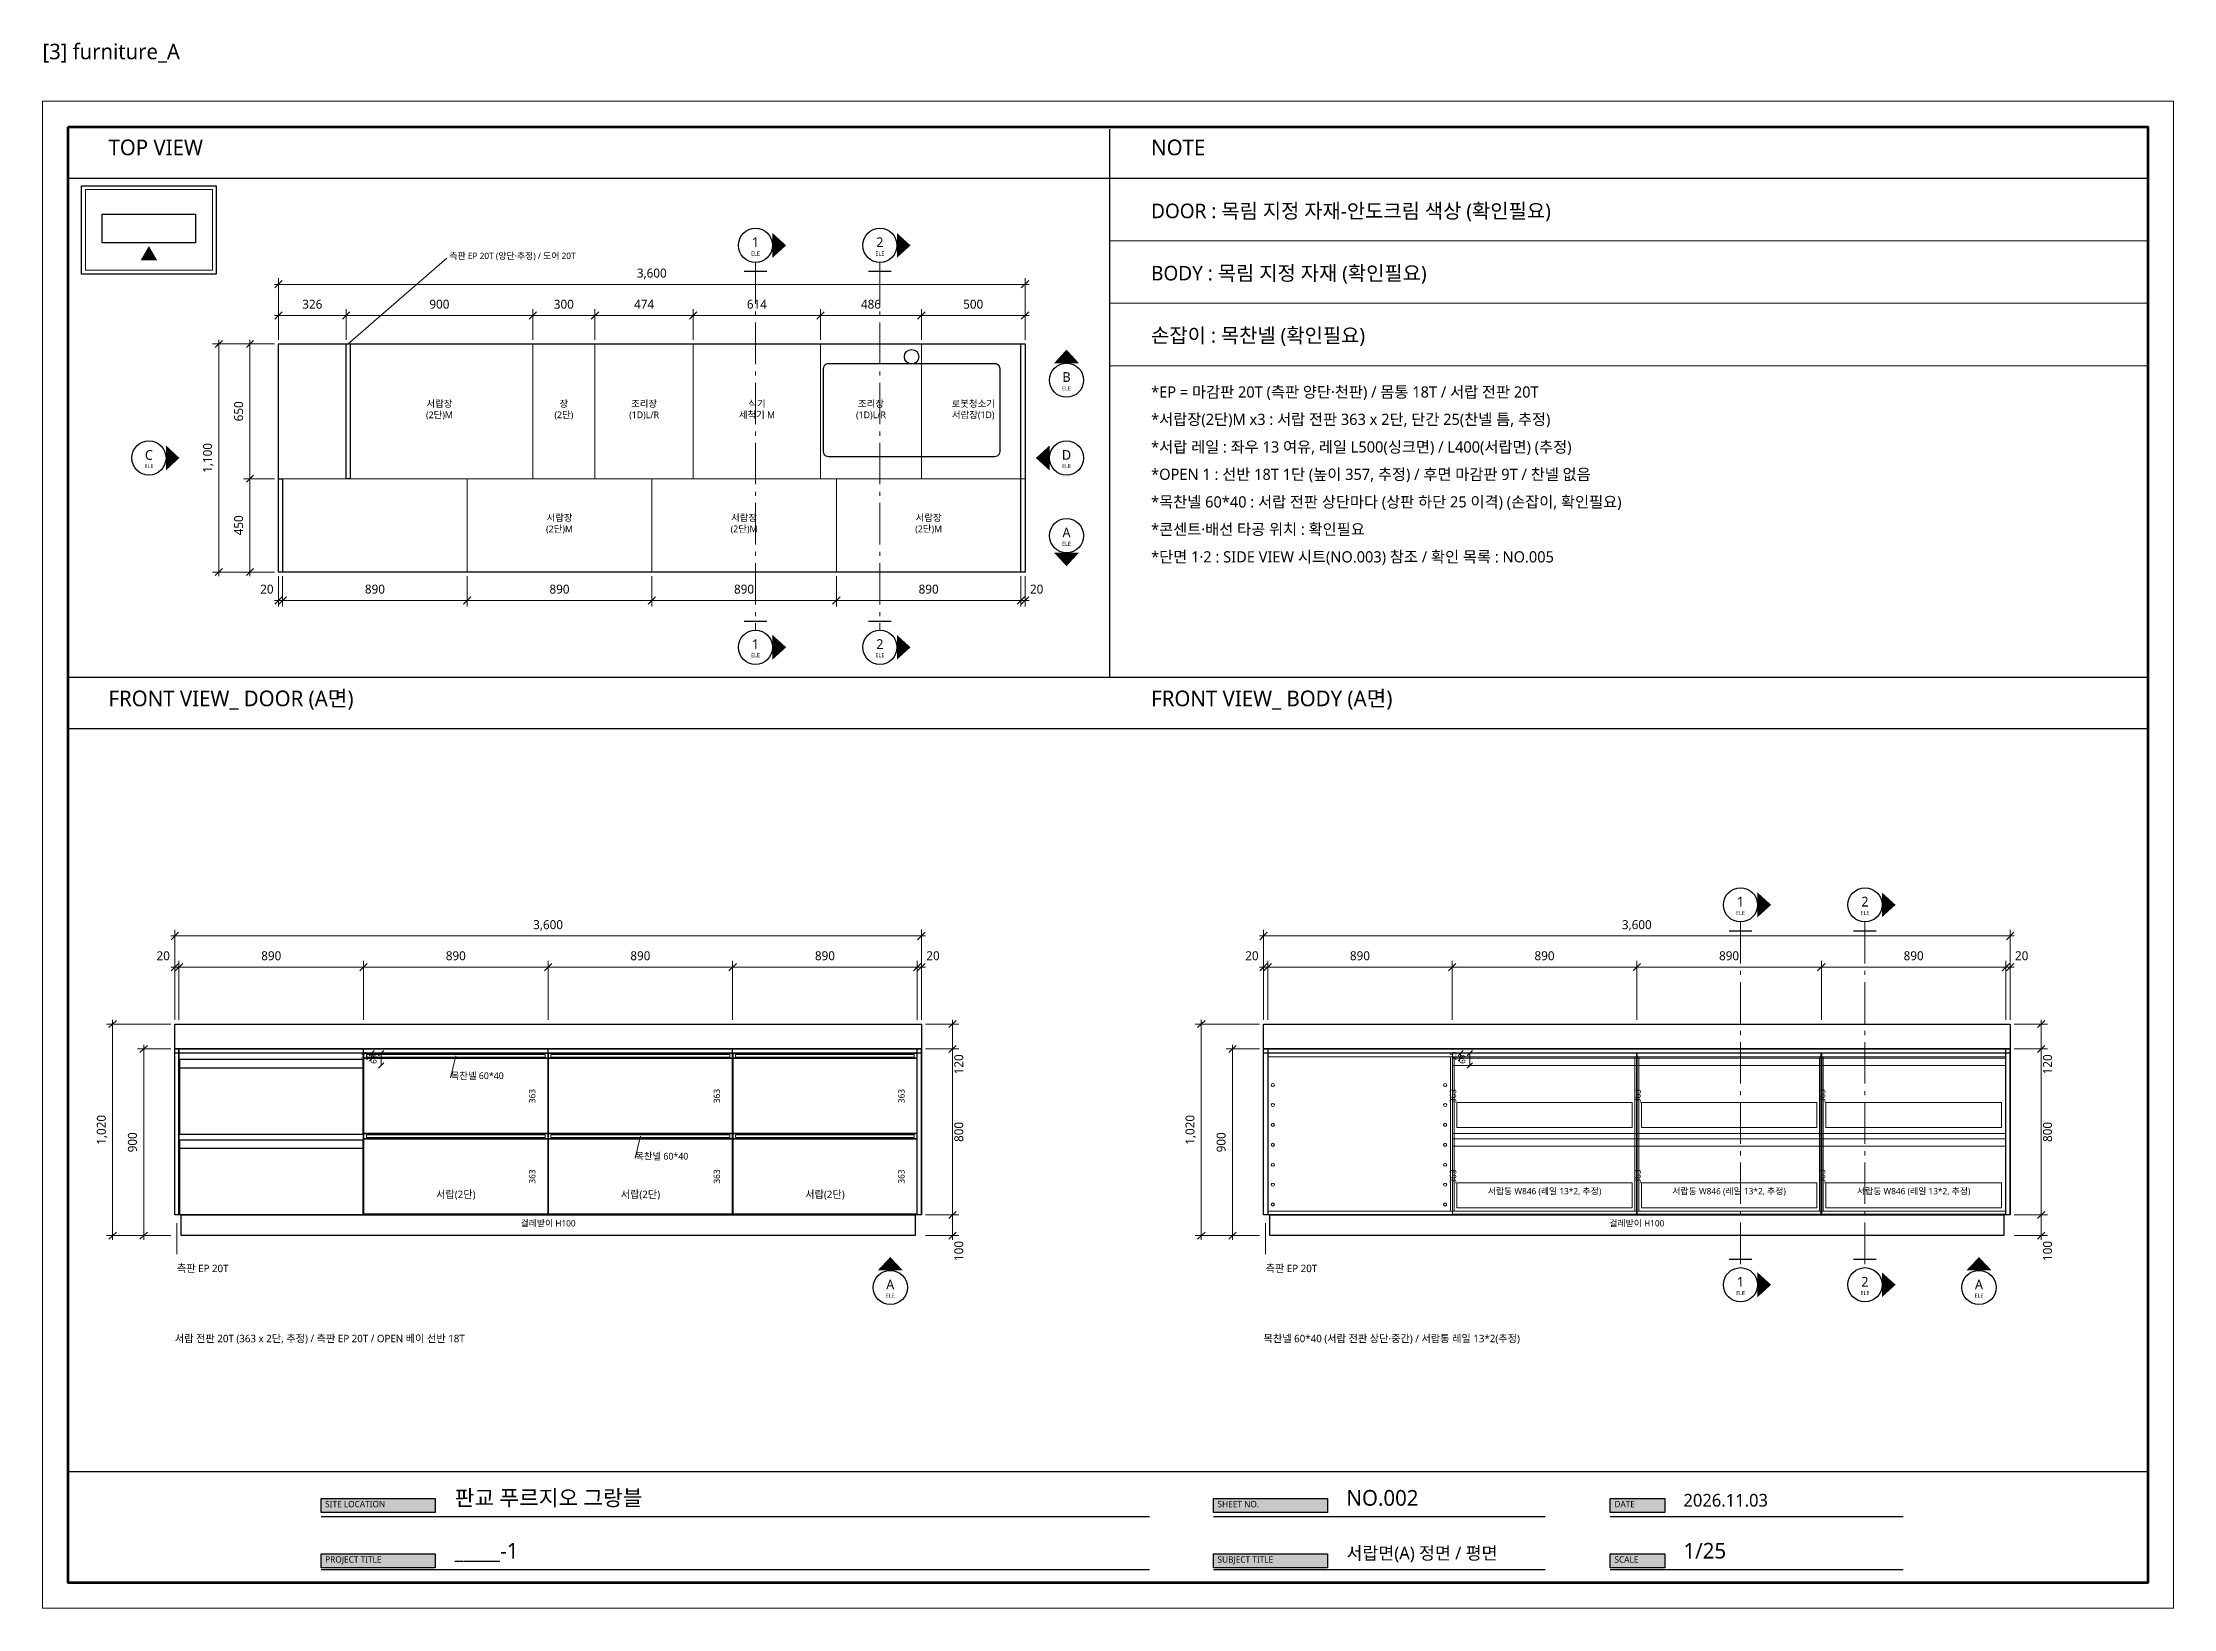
# Model space of a CAD drawing. Header units: millimetres. Extents: x 90 to 65828, y 62 to 7628.
# Drawn here: x 20902 to 31178, y 78 to 7628 of the extents above; entities that cross this region are included whole.
import ezdxf
from ezdxf.enums import TextEntityAlignment as Align

# ---------------------------------------------------------------- set-up
doc = ezdxf.new("R2010")
doc.units = ezdxf.units.MM
for name, color, linetype, lineweight, true_color in [('DIM', 7, 'Continuous', 13, 0x969696), ('FRAME', 7, 'Continuous', 100, 0x000000), ('NOTE_BLUE', 5, 'Continuous', 9, 0x0000ff), ('NOTE_RED', 7, 'Continuous', 25, 0xde0038), ('OUTLINE', 7, 'Continuous', 25, 0x000000), ('TEXT', 7, 'Continuous', 13, 0x000000), ('THIN', 7, 'Continuous', 5, 0x6e6e6e)]:
    doc.layers.add(name, color=color, linetype=linetype, lineweight=lineweight, true_color=true_color)
doc.layers.add('FD_DOOR', color=151, linetype='Continuous', lineweight=25)
doc.layers.add('SHEET_FRAME_INFO', color=8, linetype='Continuous')
doc.styles.add('MALGUN', font='malgun.ttf')

msp = doc.modelspace()

# ---------------------------------------------------------------- texts
at = {"layer": 'NOTE_BLUE', "color": 5, "true_color": 0x0000ff, "style": 'MALGUN'}
for s, height, p in [('측판 EP 20T (양단·추정) / 도어 20T', 30.6, (22864, 6575)), ('*EP = 마감판 20T (측판 양단·천판) / 몸통 18T / 서랍 전판 20T', 54, (26248, 5900)), ('목찬넬 60*40', 32.4, (22870, 2620)), ('목찬넬 60*40', 32.4, (23760, 2232)), ('측판 EP 20T', 36, (21550, 1688)), ('측판 EP 20T', 36, (26800, 1688)), ('서랍 전판 20T (363 x 2단, 추정) / 측판 EP 20T / OPEN 베이 선반 18T', 36, (21540, 1350)), ('목찬넬 60*40 (서랍 전판 상단·중간) / 서랍통 레일 13*2(추정)', 36, (26790, 1350))]:
    msp.add_text(s, height=height, dxfattribs=at).set_placement(p, align=Align.BOTTOM_LEFT)
for s, p in [('25', (22478, 2742)), ('60', (22522, 2725)), ('25', (27728, 2742)), ('60', (27772, 2725))]:
    msp.add_text(s, height=28.8, rotation=90, dxfattribs=at).set_placement(p, align=Align.BOTTOM_CENTER)
at = {"layer": 'NOTE_RED', "color": 242, "true_color": 0xde0038, "style": 'MALGUN'}
for s, height, p in [('손잡이 : 목찬넬 (확인필요)', 70.2, (26248, 6160)), ('*서랍 레일 : 좌우 13 여유, 레일 L500(싱크면) / L400(서랍면) (추정)', 54, (26248, 5635)), ('*목찬넬 60*40 : 서랍 전판 상단마다 (상판 하단 25 이격) (손잡이, 확인필요)', 54, (26248, 5370)), ('*콘센트·배선 타공 위치 : 확인필요', 54, (26248, 5238))]:
    msp.add_text(s, height=height, dxfattribs=at).set_placement(p, align=Align.BOTTOM_LEFT)
at = {"layer": 'SHEET_FRAME_INFO', "style": 'MALGUN'}
msp.add_text('[3] furniture_A', height=75, dxfattribs=at).set_placement((20902, 7525), align=Align.BOTTOM_LEFT)
at = {"layer": 'TEXT', "color": 18, "true_color": 0x000000, "style": 'MALGUN'}
for s, height, p in [('TOP VIEW', 75.6, (21220, 7062)), ('NOTE', 75.6, (26248, 7062)), ('DOOR : 목림 지정 자재-안도크림 색상 (확인필요)', 70.2, (26248, 6760)), ('BODY : 목림 지정 자재 (확인필요)', 70.2, (26248, 6460)), ('*서랍장(2단)M x3 : 서랍 전판 363 x 2단, 단간 25(찬넬 틈, 추정)', 54, (26248, 5768)), ('*OPEN 1 : 선반 18T 1단 (높이 357, 추정) / 후면 마감판 9T / 찬넬 없음', 54, (26248, 5503)), ('*단면 1·2 : SIDE VIEW 시트(NO.003) 참조 / 확인 목록 : NO.005', 54, (26248, 5105)), ('FRONT VIEW_ DOOR (A면)', 75.6, (21220, 4405)), ('FRONT VIEW_ BODY (A면)', 75.6, (26248, 4405)), ('판교 푸르지오 그랑블', 75.6, (22890, 550)), ('NO.002', 75.6, (27190, 550)), ('2026.11.03', 61.2, (28815, 550)), ('_____-1', 75.6, (22890, 295)), ('서랍면(A) 정면 / 평면', 61.2, (27190, 295)), ('1/25', 75.6, (28815, 295))]:
    msp.add_text(s, height=height, dxfattribs=at).set_placement(p, align=Align.BOTTOM_LEFT)
for s, height, p in [('1', 46.8, (24340, 6628)), ('2', 46.8, (24940, 6628)), ('ELE', 19.8, (24340, 6595)), ('ELE', 19.8, (24940, 6595)), ('3,600', 43.2, (23840, 6482)), ('326', 43.2, (22203, 6332)), ('900', 43.2, (22816, 6332)), ('300', 43.2, (23416, 6332)), ('474', 43.2, (23803, 6332)), ('614', 43.2, (24347, 6332)), ('486', 43.2, (24897, 6332)), ('500', 43.2, (25390, 6332)), ('ELE', 19.8, (25840, 5945)), ('B', 46.8, (25840, 5978)), ('C', 46.8, (21415, 5602)), ('D', 46.8, (25840, 5602)), ('ELE', 19.8, (21415, 5570)), ('ELE', 19.8, (25840, 5570)), ('A', 46.8, (25840, 5228)), ('ELE', 19.8, (25840, 5195)), ('20', 43.2, (21984, 4958)), ('890', 43.2, (22505, 4958)), ('890', 43.2, (23395, 4958)), ('890', 43.2, (24285, 4958)), ('890', 43.2, (25175, 4958)), ('20', 43.2, (25696, 4958)), ('1', 46.8, (24340, 4690)), ('2', 46.8, (24940, 4690)), ('ELE', 19.8, (24340, 4658)), ('ELE', 19.8, (24940, 4658)), ('1', 46.8, (29090, 3448)), ('2', 46.8, (29690, 3448)), ('3,600', 43.2, (23340, 3340)), ('3,600', 43.2, (28590, 3340)), ('ELE', 19.8, (29090, 3415)), ('ELE', 19.8, (29690, 3415)), ('20', 43.2, (21484, 3190)), ('890', 43.2, (22005, 3190)), ('890', 43.2, (22895, 3190)), ('890', 43.2, (23785, 3190)), ('890', 43.2, (24675, 3190)), ('20', 43.2, (25196, 3190)), ('20', 43.2, (26734, 3190)), ('890', 43.2, (27255, 3190)), ('890', 43.2, (28145, 3190)), ('890', 43.2, (29035, 3190)), ('890', 43.2, (29925, 3190)), ('20', 43.2, (30446, 3190)), ('A', 46.8, (24990, 1602)), ('1', 46.8, (29090, 1615)), ('2', 46.8, (29690, 1615)), ('A', 46.8, (30240, 1602)), ('ELE', 19.8, (24990, 1570)), ('ELE', 19.8, (29090, 1582)), ('ELE', 19.8, (29690, 1582)), ('ELE', 19.8, (30240, 1570))]:
    msp.add_text(s, height=height, dxfattribs=at).set_placement(p, align=Align.BOTTOM_CENTER)
for s, height, p in [('650', 43.2, (21882, 5850)), ('1,100', 43.2, (21732, 5625)), ('450', 43.2, (21882, 5300)), ('120', 43.2, (25355, 2701)), ('120', 43.2, (30605, 2701)), ('363', 30.6, (23288, 2548)), ('363', 30.6, (24178, 2548)), ('363', 30.6, (25068, 2548)), ('363', 30.6, (27728, 2548)), ('363', 30.6, (28618, 2548)), ('363', 30.6, (29508, 2548)), ('1,020', 43.2, (21220, 2385)), ('900', 43.2, (21370, 2325)), ('800', 43.2, (25355, 2375)), ('1,020', 43.2, (26470, 2385)), ('900', 43.2, (26620, 2325)), ('800', 43.2, (30605, 2375)), ('363', 30.6, (23288, 2160)), ('363', 30.6, (24178, 2160)), ('363', 30.6, (25068, 2160)), ('363', 30.6, (27728, 2160)), ('363', 30.6, (28618, 2160)), ('363', 30.6, (29508, 2160)), ('100', 43.2, (25355, 1801)), ('100', 43.2, (30605, 1801))]:
    msp.add_text(s, height=height, rotation=90, dxfattribs=at).set_placement(p, align=Align.BOTTOM_CENTER)
at = {"layer": 'TEXT', "color": 251, "true_color": 0x5a5a5a, "style": 'MALGUN'}
for s, height, p in [('서랍장', 32.4, (22816, 5861)), ('장', 32.4, (23416, 5861)), ('조리장', 32.4, (23803, 5861)), ('식기', 32.4, (24347, 5861)), ('조리장', 32.4, (24897, 5861)), ('로봇청소기', 32.4, (25390, 5861)), ('(2단)M', 32.4, (22816, 5807)), ('(2단)', 32.4, (23416, 5807)), ('(1D)L/R', 32.4, (23803, 5807)), ('세척기 M', 32.4, (24347, 5807)), ('(1D)L/R', 32.4, (24897, 5807)), ('서랍장(1D)', 32.4, (25390, 5807)), ('서랍장', 32.4, (23395, 5311)), ('서랍장', 32.4, (24285, 5311)), ('서랍장', 32.4, (25175, 5311)), ('(2단)M', 32.4, (23395, 5257)), ('(2단)M', 32.4, (24285, 5257)), ('(2단)M', 32.4, (25175, 5257)), ('서랍(2단)', 36, (22895, 2045)), ('서랍(2단)', 36, (23785, 2045)), ('서랍(2단)', 36, (24675, 2045)), ('서랍통 W846 (레일 13*2, 추정)', 30.6, (28145, 2065)), ('서랍통 W846 (레일 13*2, 추정)', 30.6, (29035, 2065)), ('서랍통 W846 (레일 13*2, 추정)', 30.6, (29925, 2065)), ('걸레받이 H100', 30.6, (23340, 1910)), ('걸레받이 H100', 30.6, (28590, 1910))]:
    msp.add_text(s, height=height, dxfattribs=at).set_placement(p, align=Align.BOTTOM_CENTER)
at = {"layer": 'TEXT', "color": 7, "true_color": 0xffffff, "style": 'MALGUN'}
for s, p in [('SITE LOCATION', (22265, 556)), ('SHEET NO.', (26568, 556)), ('DATE', (28482, 556)), ('PROJECT TITLE', (22265, 289)), ('SUBJECT TITLE', (26568, 289)), ('SCALE', (28482, 289))]:
    msp.add_text(s, height=30.6, dxfattribs=at).set_placement(p, align=Align.BOTTOM_LEFT)

# ---------------------------------------------------------------- hatches: boundary and pattern name
at = {"layer": 'FRAME', "true_color": 0x555555}
h = msp.add_hatch(color=251, dxfattribs=at)
h.dxf.hatch_style = 1
h.paths.add_polyline_path([(22245, 608), (22795, 608), (22795, 540), (22245, 540)])
h = msp.add_hatch(color=251, dxfattribs=at)
h.dxf.hatch_style = 1
h.paths.add_polyline_path([(26548, 608), (27098, 608), (27098, 540), (26548, 540)])
h = msp.add_hatch(color=251, dxfattribs=at)
h.dxf.hatch_style = 1
h.paths.add_polyline_path([(28462, 608), (28725, 608), (28725, 540), (28462, 540)])
h = msp.add_hatch(color=251, dxfattribs=at)
h.dxf.hatch_style = 1
h.paths.add_polyline_path([(22245, 340), (22795, 340), (22795, 273), (22245, 273)])
h = msp.add_hatch(color=251, dxfattribs=at)
h.dxf.hatch_style = 1
h.paths.add_polyline_path([(26548, 340), (27098, 340), (27098, 273), (26548, 273)])
h = msp.add_hatch(color=251, dxfattribs=at)
h.dxf.hatch_style = 1
h.paths.add_polyline_path([(28462, 340), (28725, 340), (28725, 273), (28462, 273)])
at = {"layer": 'OUTLINE', "true_color": 0x000000}
h = msp.add_hatch(color=18, dxfattribs=at)
h.dxf.hatch_style = 1
h.paths.add_polyline_path([(24422, 6710), (24422, 6590), (24488, 6650)])
h = msp.add_hatch(color=18, dxfattribs=at)
h.dxf.hatch_style = 1
h.paths.add_polyline_path([(25022, 6710), (25022, 6590), (25088, 6650)])
at = {"layer": 'OUTLINE', "true_color": 0xde0038}
h = msp.add_hatch(color=242, dxfattribs=at)
h.dxf.hatch_style = 1
h.paths.add_polyline_path([(21375, 6578), (21455, 6578), (21415, 6647)])
at = {"layer": 'OUTLINE', "true_color": 0x000000}
h = msp.add_hatch(color=18, dxfattribs=at)
h.dxf.hatch_style = 1
h.paths.add_polyline_path([(25780, 6082), (25900, 6082), (25840, 6148)])
h = msp.add_hatch(color=18, dxfattribs=at)
h.dxf.hatch_style = 1
h.paths.add_polyline_path([(21498, 5685), (21498, 5565), (21562, 5625)])
h = msp.add_hatch(color=18, dxfattribs=at)
h.dxf.hatch_style = 1
h.paths.add_polyline_path([(25758, 5685), (25758, 5565), (25692, 5625)])
h = msp.add_hatch(color=18, dxfattribs=at)
h.dxf.hatch_style = 1
h.paths.add_polyline_path([(25780, 5168), (25900, 5168), (25840, 5103)])
h = msp.add_hatch(color=18, dxfattribs=at)
h.dxf.hatch_style = 1
h.paths.add_polyline_path([(24422, 4772), (24422, 4652), (24488, 4712)])
h = msp.add_hatch(color=18, dxfattribs=at)
h.dxf.hatch_style = 1
h.paths.add_polyline_path([(25022, 4772), (25022, 4652), (25088, 4712)])
h = msp.add_hatch(color=18, dxfattribs=at)
h.dxf.hatch_style = 1
h.paths.add_polyline_path([(29172, 3530), (29172, 3410), (29238, 3470)])
h = msp.add_hatch(color=18, dxfattribs=at)
h.dxf.hatch_style = 1
h.paths.add_polyline_path([(29772, 3530), (29772, 3410), (29838, 3470)])
h = msp.add_hatch(color=18, dxfattribs=at)
h.dxf.hatch_style = 1
h.paths.add_polyline_path([(24930, 1708), (25050, 1708), (24990, 1772)])
h = msp.add_hatch(color=18, dxfattribs=at)
h.dxf.hatch_style = 1
h.paths.add_polyline_path([(30180, 1708), (30300, 1708), (30240, 1772)])
h = msp.add_hatch(color=18, dxfattribs=at)
h.dxf.hatch_style = 1
h.paths.add_polyline_path([(29172, 1698), (29172, 1578), (29238, 1638)])
h = msp.add_hatch(color=18, dxfattribs=at)
h.dxf.hatch_style = 1
h.paths.add_polyline_path([(29772, 1698), (29772, 1578), (29838, 1638)])

# ---------------------------------------------------------------- linework, layer by layer
at = {"layer": 'DIM', "color": 251, "lineweight": 13, "true_color": 0x5a5a5a}
for p, q in [((22022, 6445), (22058, 6480)), ((25622, 6445), (25658, 6480)), ((22022, 6295), (22058, 6330)), ((22348, 6295), (22384, 6330)), ((23248, 6295), (23284, 6330)), ((23548, 6295), (23584, 6330)), ((24022, 6295), (24058, 6330)), ((24636, 6295), (24672, 6330)), ((25122, 6295), (25158, 6330)), ((25622, 6295), (25658, 6330)), ((21735, 6158), (21770, 6192)), ((21885, 6158), (21920, 6192)), ((21885, 5508), (21920, 5542)), ((21735, 5058), (21770, 5092)), ((21885, 5058), (21920, 5092)), ((22022, 4920), (22058, 4955)), ((22042, 4920), (22078, 4955)), ((22932, 4920), (22968, 4955)), ((23822, 4920), (23858, 4955)), ((24712, 4920), (24748, 4955)), ((25602, 4920), (25638, 4955)), ((25622, 4920), (25658, 4955)), ((21522, 3302), (21558, 3338)), ((25122, 3302), (25158, 3338)), ((26772, 3302), (26808, 3338)), ((30372, 3302), (30408, 3338)), ((21522, 3152), (21558, 3188)), ((21542, 3152), (21578, 3188)), ((22432, 3152), (22468, 3188)), ((23322, 3152), (23358, 3188)), ((24212, 3152), (24248, 3188)), ((25102, 3152), (25138, 3188)), ((25122, 3152), (25158, 3188)), ((26772, 3152), (26808, 3188)), ((26792, 3152), (26828, 3188)), ((27682, 3152), (27718, 3188)), ((28572, 3152), (28608, 3188)), ((29462, 3152), (29498, 3188)), ((30352, 3152), (30388, 3188)), ((30372, 3152), (30408, 3188)), ((21222, 2878), (21258, 2912)), ((25272, 2878), (25308, 2912)), ((26472, 2878), (26508, 2912)), ((30522, 2878), (30558, 2912)), ((21372, 2758), (21408, 2792)), ((25272, 2758), (25308, 2792)), ((26622, 2758), (26658, 2792)), ((30522, 2758), (30558, 2792)), ((25272, 1958), (25308, 1992)), ((30522, 1958), (30558, 1992)), ((21222, 1858), (21258, 1892)), ((21372, 1858), (21408, 1892)), ((25272, 1858), (25308, 1892)), ((26472, 1858), (26508, 1892)), ((26622, 1858), (26658, 1892)), ((30522, 1858), (30558, 1892))]:
    msp.add_line(p, q, dxfattribs=at)
at = {"layer": 'DIM', "color": 252, "lineweight": 13, "true_color": 0x969696}
for p, q in [((22040, 6195), (22040, 6492)), ((25640, 6195), (25640, 6492)), ((22020, 6462), (25660, 6462)), ((22020, 6312), (25660, 6312)), ((22040, 6195), (22040, 6342)), ((22366, 6195), (22366, 6342)), ((23266, 6195), (23266, 6342)), ((23566, 6195), (23566, 6342)), ((24040, 6195), (24040, 6342)), ((24654, 6195), (24654, 6342)), ((25140, 6195), (25140, 6342)), ((25640, 6195), (25640, 6342)), ((22020, 6175), (21722, 6175)), ((21752, 6195), (21752, 5055)), ((22020, 6175), (21872, 6175)), ((21902, 6195), (21902, 5055)), ((22020, 5525), (21872, 5525)), ((22020, 5075), (21722, 5075)), ((22020, 5075), (21872, 5075)), ((22040, 5055), (22040, 4908)), ((22060, 5055), (22060, 4908)), ((22950, 5055), (22950, 4908)), ((23840, 5055), (23840, 4908)), ((24730, 5055), (24730, 4908)), ((25620, 5055), (25620, 4908)), ((25640, 5055), (25640, 4908)), ((22020, 4938), (25660, 4938)), ((21520, 3320), (25160, 3320)), ((21540, 2915), (21540, 3350)), ((25140, 2915), (25140, 3350)), ((26770, 3320), (30410, 3320)), ((26790, 2915), (26790, 3350)), ((30390, 2915), (30390, 3350)), ((21540, 2915), (21540, 3200)), ((21560, 2915), (21560, 3200)), ((22450, 2915), (22450, 3200)), ((23340, 2915), (23340, 3200)), ((24230, 2915), (24230, 3200)), ((25120, 2915), (25120, 3200)), ((25140, 2915), (25140, 3200)), ((26790, 2915), (26790, 3200)), ((26810, 2915), (26810, 3200)), ((27700, 2915), (27700, 3200)), ((28590, 2915), (28590, 3200)), ((29480, 2915), (29480, 3200)), ((30370, 2915), (30370, 3200)), ((30390, 2915), (30390, 3200)), ((21520, 3170), (25160, 3170)), ((26770, 3170), (30410, 3170)), ((21520, 2895), (21210, 2895)), ((21240, 2915), (21240, 1855)), ((25160, 2895), (25320, 2895)), ((25290, 2915), (25290, 1855)), ((26770, 2895), (26460, 2895)), ((26490, 2915), (26490, 1855)), ((30410, 2895), (30570, 2895)), ((30540, 2915), (30540, 1855)), ((21520, 2775), (21360, 2775)), ((21390, 2795), (21390, 1855)), ((25160, 2775), (25320, 2775)), ((26770, 2775), (26610, 2775)), ((26640, 2795), (26640, 1855)), ((30410, 2775), (30570, 2775)), ((25160, 1975), (25320, 1975)), ((30410, 1975), (30570, 1975)), ((21520, 1875), (21210, 1875)), ((21520, 1875), (21360, 1875)), ((25160, 1875), (25320, 1875)), ((26770, 1875), (26460, 1875)), ((26770, 1875), (26610, 1875)), ((30410, 1875), (30570, 1875))]:
    msp.add_line(p, q, dxfattribs=at)
at = {"layer": 'FD_DOOR'}
for p, q in [((21562, 2684), (22448, 2684)), ((21562, 2296), (22448, 2296))]:
    msp.add_line(p, q, dxfattribs=at)
for points in [[(21562, 2365), (22448, 2365), (22448, 2724), (21562, 2724)], [(21562, 1977), (22448, 1977), (22448, 2336), (21562, 2336)]]:
    msp.add_lwpolyline(points, close=True, dxfattribs=at)
at = {"layer": 'FRAME', "color": 18, "lineweight": 25, "true_color": 0x000000}
for p, q in [((26048, 7210), (26048, 4568)), ((21025, 6975), (31055, 6975)), ((24285, 6525), (24395, 6525)), ((24885, 6525), (24995, 6525)), ((24285, 4838), (24395, 4838)), ((24885, 4838), (24995, 4838)), ((21025, 4568), (31055, 4568)), ((21025, 4320), (31055, 4320)), ((29035, 3345), (29145, 3345)), ((29635, 3345), (29745, 3345)), ((29035, 1762), (29145, 1762)), ((29635, 1762), (29745, 1762)), ((21025, 738), (31055, 738))]:
    msp.add_line(p, q, dxfattribs=at)
at = {"layer": 'FRAME', "color": 18, "lineweight": 13, "true_color": 0x000000}
for p, q in [((26048, 6672), (31055, 6672)), ((24340, 6568), (24340, 6368)), ((24940, 6568), (24940, 6368)), ((26048, 6372), (31055, 6372)), ((24340, 6332), (24340, 6312)), ((24340, 6278), (24340, 6078)), ((24940, 6332), (24940, 6312)), ((24940, 6278), (24940, 6078)), ((26048, 6070), (31055, 6070)), ((24340, 6042), (24340, 6022)), ((24340, 5988), (24340, 5788)), ((24940, 6042), (24940, 6022)), ((24940, 5988), (24940, 5788)), ((24340, 5752), (24340, 5732)), ((24340, 5698), (24340, 5498)), ((24940, 5752), (24940, 5732)), ((24940, 5698), (24940, 5498)), ((24340, 5462), (24340, 5442)), ((24940, 5462), (24940, 5442)), ((24340, 5408), (24340, 5208)), ((24940, 5408), (24940, 5208)), ((24340, 5172), (24340, 5153)), ((24940, 5172), (24940, 5153)), ((24340, 5118), (24340, 4918)), ((24940, 5118), (24940, 4918)), ((24340, 4882), (24340, 4862)), ((24940, 4882), (24940, 4862)), ((24340, 4828), (24340, 4795)), ((24940, 4828), (24940, 4795)), ((29090, 3388), (29090, 3188)), ((29690, 3388), (29690, 3188)), ((29090, 3152), (29090, 3132)), ((29090, 3098), (29090, 2898)), ((29690, 3152), (29690, 3132)), ((29690, 3098), (29690, 2898)), ((29090, 2862), (29090, 2842)), ((29090, 2808), (29090, 2608)), ((29690, 2862), (29690, 2842)), ((29690, 2808), (29690, 2608)), ((29090, 2572), (29090, 2552)), ((29690, 2572), (29690, 2552)), ((29090, 2518), (29090, 2318)), ((29690, 2518), (29690, 2318)), ((29090, 2282), (29090, 2262)), ((29690, 2282), (29690, 2262)), ((29090, 2228), (29090, 2028)), ((29690, 2228), (29690, 2028)), ((29090, 1992), (29090, 1972)), ((29690, 1992), (29690, 1972)), ((29090, 1938), (29090, 1738)), ((29690, 1938), (29690, 1738))]:
    msp.add_line(p, q, dxfattribs=at)
for points in [[(20902, 7345), (31178, 7345), (31178, 78), (20902, 78)], [(22464, 2749), (23326, 2749), (23326, 2736), (22464, 2736)], [(23354, 2749), (24216, 2749), (24216, 2736), (23354, 2736)], [(24244, 2749), (25106, 2749), (25106, 2736), (24244, 2736)], [(22464, 2361), (23326, 2361), (23326, 2348), (22464, 2348)], [(23354, 2361), (24216, 2361), (24216, 2348), (23354, 2348)], [(24244, 2361), (25106, 2361), (25106, 2348), (24244, 2348)]]:
    msp.add_lwpolyline(points, close=True, dxfattribs=at)
at = {"layer": 'FRAME', "color": 18, "lineweight": 100, "true_color": 0x000000}
msp.add_lwpolyline([(21025, 7222), (31055, 7222), (31055, 200), (21025, 200)], close=True, dxfattribs=at)
at = {"layer": 'NOTE_BLUE', "color": 5, "lineweight": 9, "true_color": 0x0000ff}
for p, q in [((22376, 6175), (22851, 6588)), ((22478, 2742), (22502, 2768)), ((22478, 2718), (22502, 2742)), ((22490, 2730), (22490, 2755)), ((22522, 2742), (22548, 2768)), ((22522, 2682), (22548, 2708)), ((22535, 2695), (22535, 2755)), ((22870, 2636), (22895, 2742)), ((27728, 2742), (27752, 2768)), ((27728, 2718), (27752, 2742)), ((27740, 2730), (27740, 2755)), ((27772, 2742), (27798, 2768)), ((27772, 2682), (27798, 2708)), ((27785, 2695), (27785, 2755)), ((23760, 2248), (23785, 2354)), ((21550, 1935), (21550, 1785)), ((26800, 1935), (26800, 1785))]:
    msp.add_line(p, q, dxfattribs=at)
for points in [[(27702, 2755), (28588, 2755), (28588, 2695), (27702, 2695)], [(28592, 2755), (29478, 2755), (29478, 2695), (28592, 2695)], [(29482, 2755), (30368, 2755), (30368, 2695), (29482, 2695)], [(27702, 2367), (28588, 2367), (28588, 2307), (27702, 2307)], [(28592, 2367), (29478, 2367), (29478, 2307), (28592, 2307)], [(29482, 2367), (30368, 2367), (30368, 2307), (29482, 2307)]]:
    msp.add_lwpolyline(points, close=True, dxfattribs=at)
at = {"layer": 'OUTLINE', "color": 18, "lineweight": 25, "true_color": 0x000000}
for p, q in [((21560, 1975), (21560, 2775)), ((22450, 1975), (22450, 2775)), ((23340, 1975), (23340, 2775)), ((24230, 1975), (24230, 2775)), ((25140, 1975), (25140, 2775)), ((30390, 1975), (30390, 2775)), ((22245, 520), (26240, 520)), ((26548, 520), (28148, 520)), ((28462, 520), (29875, 520)), ((22245, 265), (26240, 265)), ((26548, 265), (28148, 265)), ((28462, 265), (29875, 265))]:
    msp.add_line(p, q, dxfattribs=at)
for points in [[(21090, 6938), (21740, 6938), (21740, 6512), (21090, 6512)], [(21190, 6800), (21640, 6800), (21640, 6662), (21190, 6662)], [(22040, 6175), (25640, 6175), (25640, 5075), (22040, 5075)], [(22366, 6175), (22386, 6175), (22386, 5525), (22366, 5525)], [(25620, 6175), (25640, 6175), (25640, 5075), (25620, 5075)], [(25493, 6081), (25499, 6080), (25506, 6078), (25511, 6074), (25515, 6068), (25517, 6062), (25518, 6056), (25518, 5656), (25517, 5650), (25515, 5644), (25511, 5638), (25506, 5634), (25499, 5632), (25493, 5631), (24693, 5631), (24687, 5632), (24680, 5634), (24675, 5638), (24671, 5644), (24669, 5650), (24668, 5656), (24668, 6056), (24669, 6062), (24671, 6068), (24675, 6074), (24680, 6078), (24687, 6080), (24693, 6081)], [(22040, 5525), (22060, 5525), (22060, 5075), (22040, 5075)], [(21540, 2895), (25140, 2895), (25140, 2775), (21540, 2775)], [(26790, 2895), (30390, 2895), (30390, 2775), (26790, 2775)], [(21540, 2775), (25140, 2775), (25140, 1975), (21540, 1975)], [(21540, 2775), (25140, 2775), (25140, 2755), (21540, 2755)], [(21540, 2775), (21560, 2775), (21560, 1975), (21540, 1975)], [(25120, 2775), (25140, 2775), (25140, 1975), (25120, 1975)], [(26790, 2775), (30390, 2775), (30390, 1975), (26790, 1975)], [(26790, 2775), (30390, 2775), (30390, 2755), (26790, 2755)], [(26790, 2775), (26810, 2775), (26810, 1975), (26790, 1975)], [(30370, 2775), (30390, 2775), (30390, 1975), (30370, 1975)], [(22452, 2755), (23338, 2755), (23338, 2730), (22452, 2730)], [(22452, 2730), (23338, 2730), (23338, 2367), (22452, 2367)], [(23342, 2755), (24228, 2755), (24228, 2730), (23342, 2730)], [(23342, 2730), (24228, 2730), (24228, 2367), (23342, 2367)], [(24232, 2755), (25118, 2755), (25118, 2730), (24232, 2730)], [(24232, 2730), (25118, 2730), (25118, 2367), (24232, 2367)], [(22452, 2367), (23338, 2367), (23338, 2342), (22452, 2342)], [(23342, 2367), (24228, 2367), (24228, 2342), (23342, 2342)], [(24232, 2367), (25118, 2367), (25118, 2342), (24232, 2342)], [(22452, 2342), (23338, 2342), (23338, 1979), (22452, 1979)], [(23342, 2342), (24228, 2342), (24228, 1979), (23342, 1979)], [(24232, 2342), (25118, 2342), (25118, 1979), (24232, 1979)], [(21570, 1975), (25110, 1975), (25110, 1875), (21570, 1875)], [(26820, 1975), (30360, 1975), (30360, 1875), (26820, 1875)], [(22245, 608), (22795, 608), (22795, 540), (22245, 540)], [(26548, 608), (27098, 608), (27098, 540), (26548, 540)], [(28462, 608), (28725, 608), (28725, 540), (28462, 540)], [(22245, 340), (22795, 340), (22795, 273), (22245, 273)], [(26548, 340), (27098, 340), (27098, 273), (26548, 273)], [(28462, 340), (28725, 340), (28725, 273), (28462, 273)]]:
    msp.add_lwpolyline(points, close=True, dxfattribs=at)
for centre, radius in [((24340, 6650), 82.5), ((24940, 6650), 82.5), ((25093, 6113), 35), ((25840, 6000), 82.5), ((21415, 5625), 82.5), ((25840, 5625), 82.5), ((25840, 5250), 82.5), ((24340, 4712), 82.5), ((24940, 4712), 82.5), ((29090, 3470), 82.5), ((29690, 3470), 82.5), ((24990, 1625), 82.5), ((29090, 1638), 82.5), ((29690, 1638), 82.5), ((30240, 1625), 82.5)]:
    msp.add_circle(centre, radius, dxfattribs=at)
at = {"layer": 'THIN', "color": 8, "lineweight": 5, "true_color": 0x6e6e6e}
for points in [[(21109, 6919), (21721, 6919), (21721, 6531), (21109, 6531)], [(22366, 6175), (23266, 6175), (23266, 5525), (22366, 5525)], [(23266, 6175), (23566, 6175), (23566, 5525), (23266, 5525)], [(23566, 6175), (24040, 6175), (24040, 5525), (23566, 5525)], [(24040, 6175), (24654, 6175), (24654, 5525), (24040, 5525)], [(24654, 6175), (25140, 6175), (25140, 5525), (24654, 5525)], [(25140, 6175), (25640, 6175), (25640, 5525), (25140, 5525)], [(22060, 5525), (22950, 5525), (22950, 5075), (22060, 5075)], [(22950, 5525), (23840, 5525), (23840, 5075), (22950, 5075)], [(23840, 5525), (24730, 5525), (24730, 5075), (23840, 5075)], [(24730, 5525), (25620, 5525), (25620, 5075), (24730, 5075)], [(26810, 2755), (30370, 2755), (30370, 2737), (26810, 2737)], [(27691, 2737), (27709, 2737), (27709, 1993), (27691, 1993)], [(27702, 2730), (28588, 2730), (28588, 2367), (27702, 2367)], [(28581, 2737), (28599, 2737), (28599, 1993), (28581, 1993)], [(28592, 2730), (29478, 2730), (29478, 2367), (28592, 2367)], [(29471, 2737), (29489, 2737), (29489, 1993), (29471, 1993)], [(29482, 2730), (30368, 2730), (30368, 2367), (29482, 2367)], [(27722, 2517), (28568, 2517), (28568, 2397), (27722, 2397)], [(28612, 2517), (29458, 2517), (29458, 2397), (28612, 2397)], [(29502, 2517), (30348, 2517), (30348, 2397), (29502, 2397)], [(27702, 2342), (28588, 2342), (28588, 1979), (27702, 1979)], [(28592, 2342), (29478, 2342), (29478, 1979), (28592, 1979)], [(29482, 2342), (30368, 2342), (30368, 1979), (29482, 1979)], [(27722, 2129), (28568, 2129), (28568, 2009), (27722, 2009)], [(28612, 2129), (29458, 2129), (29458, 2009), (28612, 2009)], [(29502, 2129), (30348, 2129), (30348, 2009), (29502, 2009)], [(26810, 1993), (30370, 1993), (30370, 1975), (26810, 1975)]]:
    msp.add_lwpolyline(points, close=True, dxfattribs=at)
for centre in [(26835, 2601), (27666, 2601), (26835, 2505), (27666, 2505), (26835, 2409), (27666, 2409), (26835, 2313), (27666, 2313), (26835, 2217), (27666, 2217), (26835, 2121), (27666, 2121), (26835, 2025), (27666, 2025)]:
    msp.add_circle(centre, 7.5, dxfattribs=at)

msp.set_redraw_order([(e.dxf.handle, doc.entitydb.next_handle()) for e in msp.query("TEXT MTEXT ATTDEF DIMENSION ARC_DIMENSION")])  # texts and dimensions are drawn at this point

doc.saveas('drawing.dxf')
